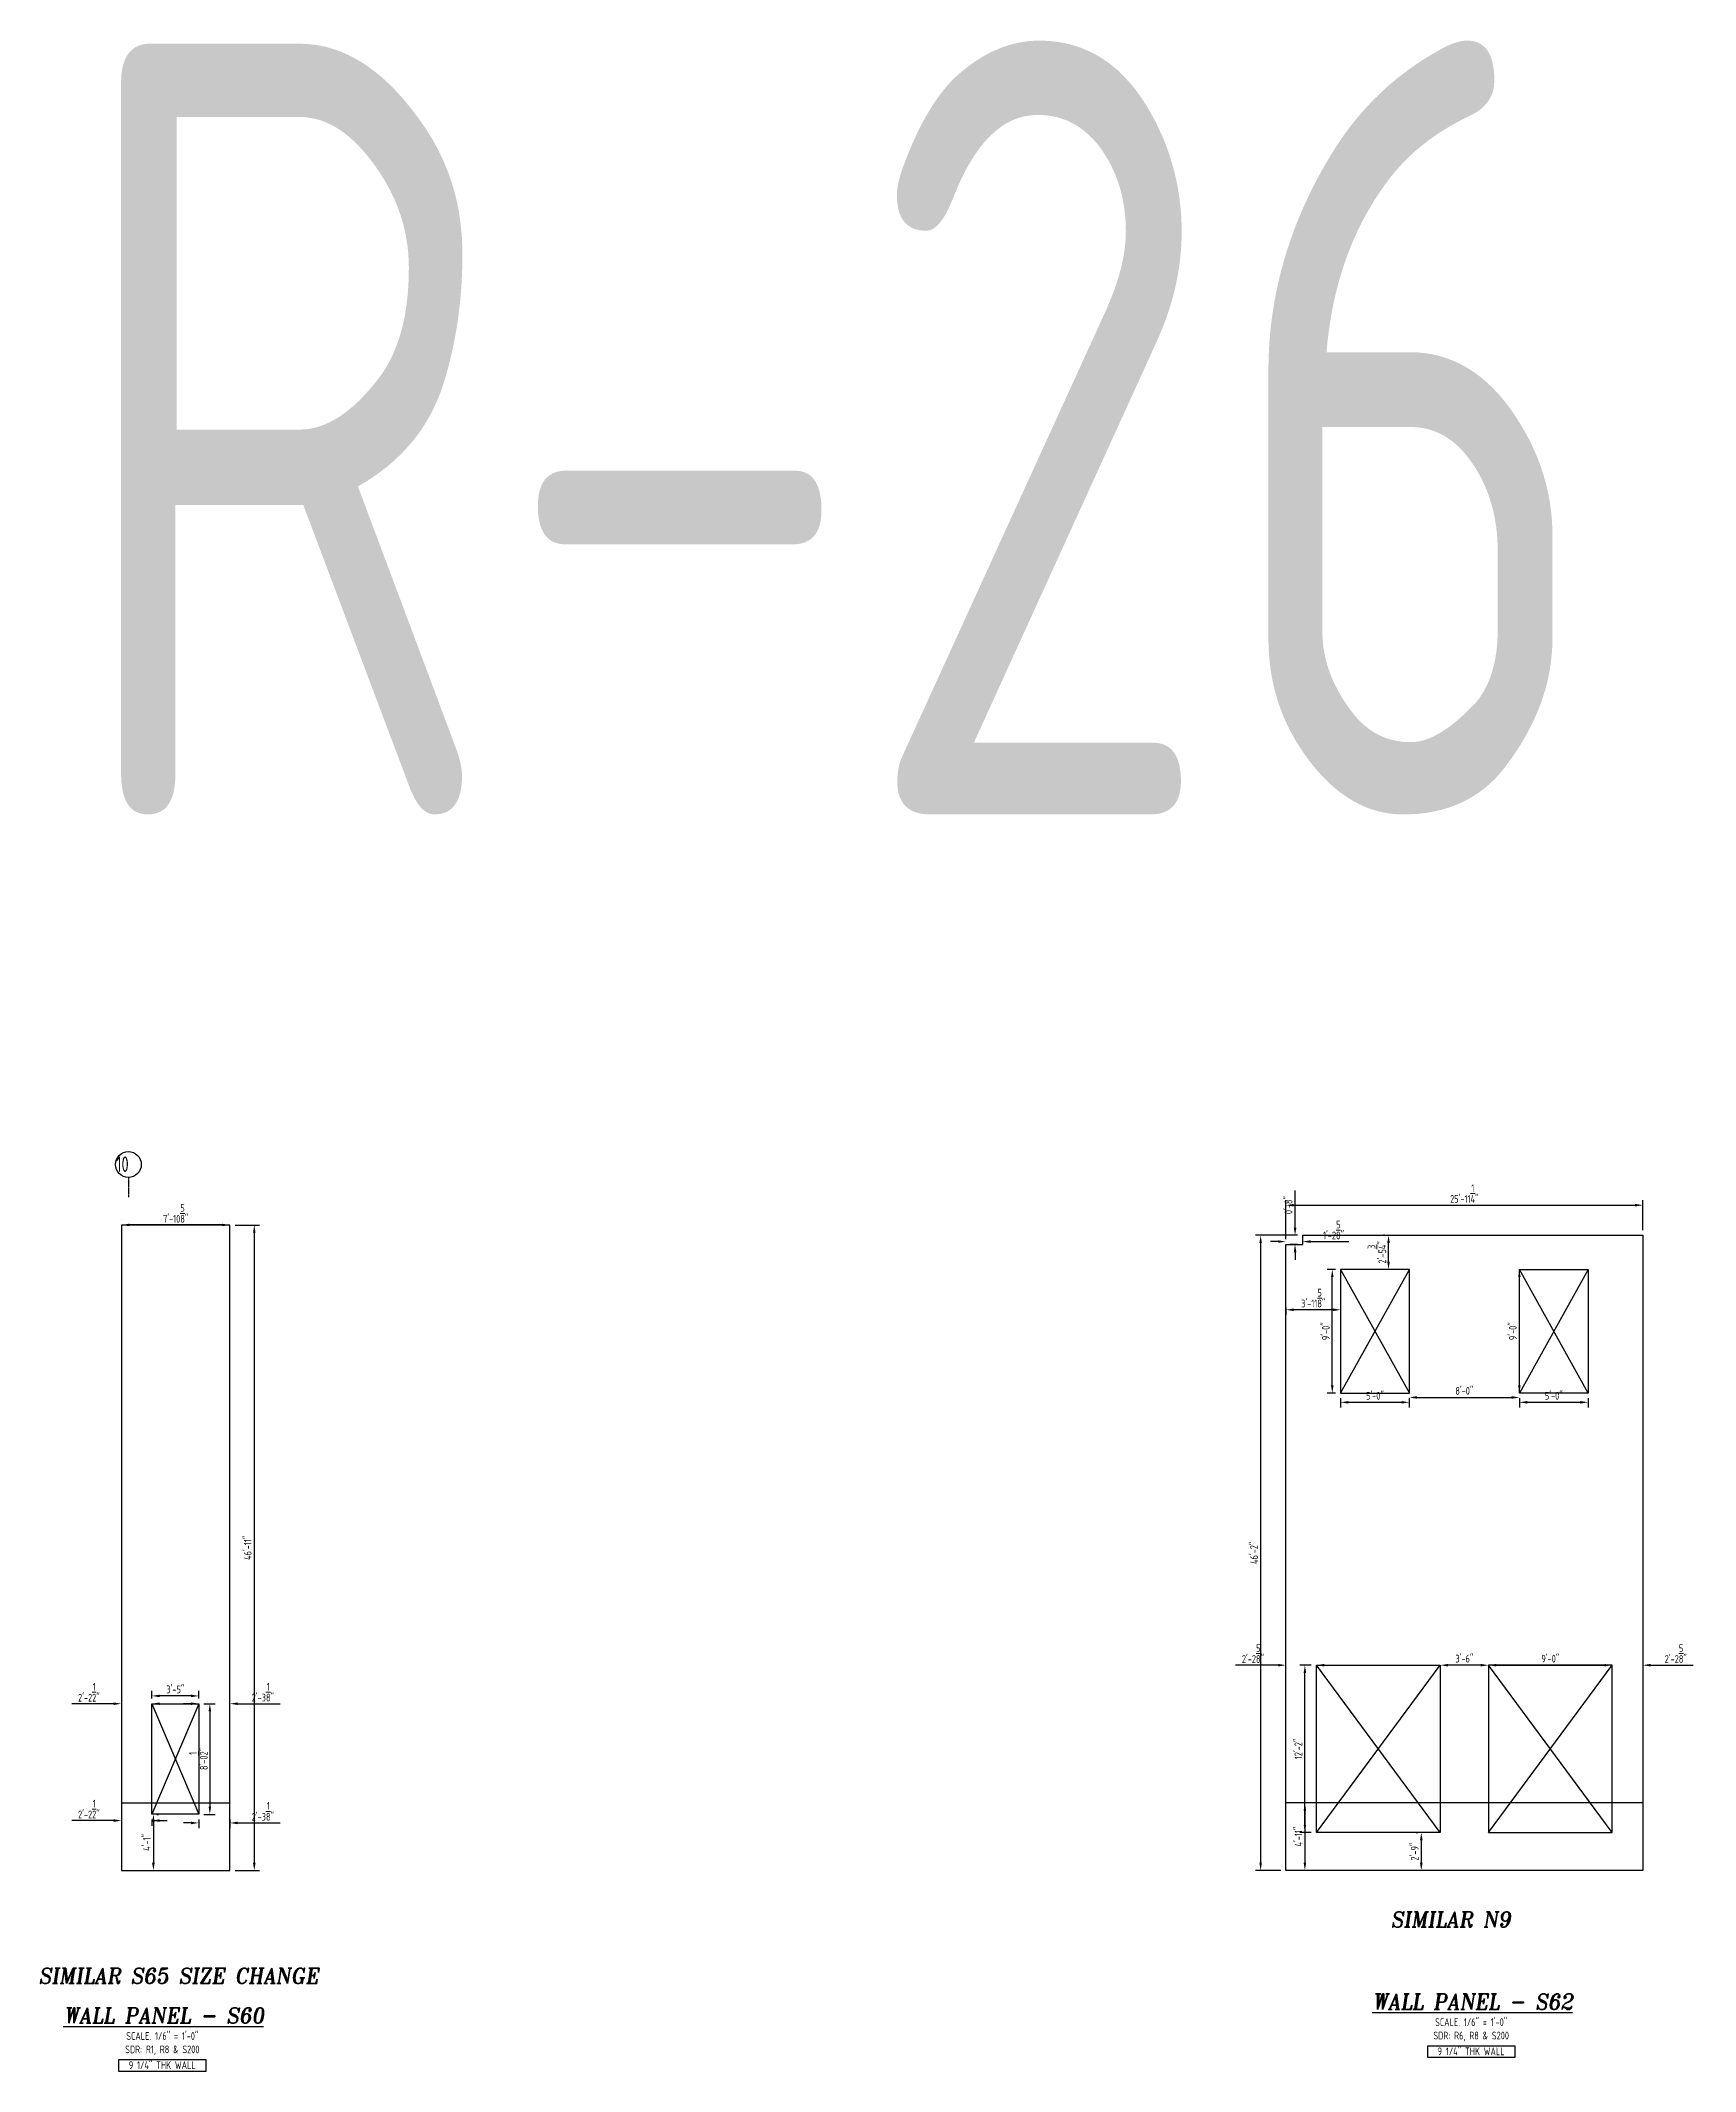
# Model space of a CAD drawing. Header units: inches. Extents: x -3675 to 38568, y -2433 to 4174.
# Drawn here: x 23370 to 24814, y 1144 to 2915 of the extents above; entities that cross this region are included whole.
import ezdxf
from ezdxf.enums import TextEntityAlignment as Align

# ---------------------------------------------------------------- set-up
doc = ezdxf.new("R2010")
doc.units = ezdxf.units.IN
doc.header["$MEASUREMENT"] = 0
doc.linetypes.add('PHANTOM', pattern=[2.5, 1.25, -0.25, 0.25, -0.25, 0.25, -0.25])
doc.layers.get('0').update_dxf_attribs({"linetype": 'CONTINUOUS'})
doc.layers.get('Defpoints').update_dxf_attribs({"linetype": 'CONTINUOUS'})
for name, color, linetype in [('0-25', 7, 'CONTINUOUS'), ('0-35', 3, 'CONTINUOUS'), ('0-35TEXT', 3, 'CONTINUOUS'), ('0-50', 10, 'CONTINUOUS'), ('GRID', 8, 'PHANTOM'), ('Hatch', 253, 'CONTINUOUS')]:
    doc.layers.add(name, color=color, linetype=linetype)
doc.layers.add('COVER', color=6, linetype='CONTINUOUS', lineweight=0, plot=False)
doc.styles.add('AR', font='ARCHQUIK.shx', dxfattribs={"width": 0.8})
doc.styles.add('ROMANT', font='romant')
doc.dimstyles.new('CADS_DIM_48', dxfattribs={"dimscale": 48, "dimtxt": 0.09375, "dimasz": 0.09375, "dimexe": 0.0625, "dimexo": 0.0625, "dimgap": 0.09375, "dimtad": 0, "dimtih": 1, "dimtoh": 1, "dimzin": 1, "dimdsep": 46, "dimlunit": 4, "dimtxsty": 'AR', "dimblk": 'CLOSED', "dimcen": 0.1875, "dimadec": 0, "dimazin": 0, "dimtfac": 1, "dimtofl": 0, "dimtmove": 0, "dimatfit": 1, "dimldrblk": 'DOTBLANK', "dimfxl": 1, "dimtzin": 0, "dimarcsym": 0})

msp = doc.modelspace()

# ---------------------------------------------------------------- texts
at = {"color": 7, "linetype": 'Continuous', "style": 'ROMANT', "oblique": 9, "width": 0.95}
for s, p in [('%%UWALL PANEL - S62', (24619.62572, 1197.59405)), ('%%UWALL PANEL - S60', (23477.93396, 1185.52117))]:
    msp.add_text(s, height=13.5, dxfattribs=at).set_placement(p, align=Align.CENTER)
at = {"layer": '0-35TEXT', "style": 'AR', "width": 0.8}
msp.add_text('R-26', height=674.983125, dxfattribs=at).set_placement((23391.22571, 2239.9764))
for s, p in [('SCALE. 1/6" = 1\'-0"', (24618.25384, 1183.14716)), ('SCALE. 1/6" = 1\'-0"', (23476.56208, 1171.07427)), ('SDR: R6, R8 & S200', (24618.25384, 1171.47896)), ('SDR: R1, R8 & S200', (23476.56208, 1159.40608)), ('9 1/4" THK WALL', (23476.48516, 1145.61806)), ('9 1/4" THK WALL', (24618.17692, 1157.69094))]:
    msp.add_text(s, height=6.7498312, dxfattribs=at).set_placement(p, align=Align.CENTER)
at = {"layer": '0-50', "style": 'AR', "width": 0.8}
msp.add_text('10', height=13.5, dxfattribs=at).set_placement((23436.31428, 1928.15692))
at = {"layer": 'COVER', "style": 'ROMANT', "oblique": 9, "width": 0.95}
for s, p in [('SIMILAR N9', (24600.347, 1269.38394)), ('SIMILAR S65 SIZE CHANGE', (23490.7563, 1220.19421))]:
    msp.add_text(s, height=13.5, dxfattribs=at).set_placement(p, align=Align.CENTER)

# ---------------------------------------------------------------- blocks, each defined once
blk = doc.blocks.new('*D156')
at = {"layer": 'COVER', "color": 0, "lineweight": -2, "transparency": 16777216}
for p, q in [((24450, 1867.4), (24443.2, 1867.4)), ((24456.7, 1869.4), (24456.7, 1871.9)), ((24471.3, 1869.4), (24471.3, 1871.9)), ((24478.1, 1867.4), (24511.5, 1867.4))]:
    blk.add_line(p, q, dxfattribs=at)
at = {"layer": 'COVER', "color": 0, "transparency": 16777216}
for points in [[(24450, 1868.5), (24450, 1866.3), (24456.7, 1867.4)], [(24478.1, 1868.5), (24478.1, 1866.3), (24471.3, 1867.4)]]:
    blk.add_solid(points, dxfattribs=at)
at = {"layer": 'Defpoints', "color": 0, "transparency": 16777216}
for p in [(24456.7, 1864.9), (24471.3, 1867.4), (24471.3, 1864.9)]:
    blk.add_point(p, dxfattribs=at)
at = {"layer": 'COVER', "color": 0, "transparency": 16777216, "insert": (24498.2, 1877.5), "char_height": 6.75, "attachment_point": 5, "style": 'AR'}
blk.add_mtext('1\'-2{\\H1.000000x;\\S5/8;}"', dxfattribs=at)
blk = doc.blocks.new('_DotBlank')
at = {"layer": '0-35', "color": 0, "lineweight": -2}
blk.add_line((-0.5, 0), (-1, 0), dxfattribs=at)
blk.add_circle((0, 0), 0.5, dxfattribs=at)
blk = doc.blocks.new('*D157')
at = {"layer": 'COVER', "color": 0, "lineweight": -2, "transparency": 16777216}
for p, q in [((24464.6, 1879.6), (24464.6, 1912.1)), ((24466.8, 1872.9), (24460.1, 1872.9)), ((24466.8, 1864.9), (24460.1, 1864.9)), ((24464.6, 1858.1), (24464.6, 1851.4))]:
    blk.add_line(p, q, dxfattribs=at)
at = {"layer": 'COVER', "color": 0, "transparency": 16777216}
for points in [[(24463.5, 1879.6), (24465.8, 1879.6), (24464.6, 1872.9)], [(24463.5, 1858.1), (24465.8, 1858.1), (24464.6, 1864.9)]]:
    blk.add_solid(points, dxfattribs=at)
at = {"layer": 'Defpoints', "color": 0, "transparency": 16777216}
for p in [(24464.6, 1872.9), (24471.3, 1872.9), (24471.3, 1864.9)]:
    blk.add_point(p, dxfattribs=at)
at = {"layer": 'COVER', "color": 0, "transparency": 16777216, "insert": (24458.9, 1899.2), "char_height": 6.75, "attachment_point": 5, "rotation": 90, "style": 'AR'}
blk.add_mtext('0\'-8"', dxfattribs=at)
blk = doc.blocks.new('*D158')
at = {"layer": 'COVER', "color": 0, "lineweight": -2, "transparency": 16777216}
for p, q in [((24456.7, 1869.4), (24456.7, 1903.6)), ((24463.5, 1899.1), (24761.2, 1899.1)), ((24768, 1877.4), (24768, 1903.6))]:
    blk.add_line(p, q, dxfattribs=at)
at = {"layer": 'COVER', "color": 0, "transparency": 16777216}
for points in [[(24463.5, 1900.3), (24463.5, 1898), (24456.7, 1899.1)], [(24761.2, 1900.3), (24761.2, 1898), (24768, 1899.1)]]:
    blk.add_solid(points, dxfattribs=at)
at = {"layer": 'Defpoints', "color": 0, "transparency": 16777216}
for p in [(24768, 1899.1), (24456.7, 1864.9), (24768, 1872.9)]:
    blk.add_point(p, dxfattribs=at)
at = {"layer": 'COVER', "color": 0, "transparency": 16777216, "insert": (24612.3, 1909.3), "char_height": 6.75, "attachment_point": 5, "style": 'AR'}
blk.add_mtext('25\'-11{\\H1.000000x;\\S1/4;}"', dxfattribs=at)
blk = doc.blocks.new('*D159')
at = {"layer": 'COVER', "color": 0, "lineweight": -2, "transparency": 16777216}
for p, q in [((24466.8, 1872.9), (24430.1, 1872.9)), ((24434.6, 1866.1), (24434.6, 1325.6)), ((24452.2, 1318.9), (24430.1, 1318.9))]:
    blk.add_line(p, q, dxfattribs=at)
at = {"layer": 'COVER', "color": 0, "transparency": 16777216}
for points in [[(24433.5, 1866.1), (24435.7, 1866.1), (24434.6, 1872.9)], [(24433.5, 1325.6), (24435.7, 1325.6), (24434.6, 1318.9)]]:
    blk.add_solid(points, dxfattribs=at)
at = {"layer": 'Defpoints', "color": 0, "transparency": 16777216}
for p in [(24471.3, 1872.9), (24434.6, 1318.9), (24456.7, 1318.9)]:
    blk.add_point(p, dxfattribs=at)
at = {"layer": 'COVER', "color": 0, "transparency": 16777216, "insert": (24428.9, 1595.9), "char_height": 6.75, "attachment_point": 5, "rotation": 90, "style": 'AR'}
blk.add_mtext('46\'-2"', dxfattribs=at)
blk = doc.blocks.new('*D160')
at = {"layer": 'COVER', "color": 0, "lineweight": -2, "transparency": 16777216}
for p, q in [((24456.7, 1809.6), (24456.7, 1803.4)), ((24497.6, 1807.9), (24463.5, 1807.9)), ((24504.3, 1809.6), (24504.3, 1803.4))]:
    blk.add_line(p, q, dxfattribs=at)
at = {"layer": 'COVER', "color": 0, "transparency": 16777216}
for points in [[(24463.5, 1809.1), (24463.5, 1806.8), (24456.7, 1807.9)], [(24497.6, 1809.1), (24497.6, 1806.8), (24504.3, 1807.9)]]:
    blk.add_solid(points, dxfattribs=at)
at = {"layer": 'Defpoints', "color": 0, "transparency": 16777216}
for p in [(24456.7, 1814.1), (24456.7, 1807.9), (24504.3, 1814.1)]:
    blk.add_point(p, dxfattribs=at)
at = {"layer": 'COVER', "color": 0, "transparency": 16777216, "insert": (24480.5, 1818.1), "char_height": 6.75, "attachment_point": 5, "style": 'AR'}
blk.add_mtext('3\'-11{\\H1.000000x;\\S5/8;}"', dxfattribs=at)
blk = doc.blocks.new('*D161')
at = {"layer": 'COVER', "color": 0, "lineweight": -2, "transparency": 16777216}
blk.add_line((24626.6, 1497.9), (24598.1, 1497.9), dxfattribs=at)
at = {"layer": 'COVER', "color": 0, "transparency": 16777216}
for points in [[(24598.1, 1499), (24598.1, 1496.8), (24591.3, 1497.9)], [(24626.6, 1499), (24626.6, 1496.8), (24633.3, 1497.9)]]:
    blk.add_solid(points, dxfattribs=at)
at = {"layer": 'Defpoints', "color": 0, "transparency": 16777216}
for p in [(24591.3, 1497.9), (24591.3, 1497.9), (24633.3, 1497.9)]:
    blk.add_point(p, dxfattribs=at)
at = {"layer": 'COVER', "color": 0, "transparency": 16777216, "insert": (24612.3, 1503.6), "char_height": 6.75, "attachment_point": 5, "style": 'AR'}
blk.add_mtext('3\'-6"', dxfattribs=at)
blk = doc.blocks.new('*D162')
at = {"layer": 'COVER', "color": 0, "lineweight": -2, "transparency": 16777216}
blk.add_line((24640.1, 1497.9), (24734.6, 1497.9), dxfattribs=at)
at = {"layer": 'COVER', "color": 0, "transparency": 16777216}
for points in [[(24640.1, 1499), (24640.1, 1496.8), (24633.3, 1497.9)], [(24734.6, 1499), (24734.6, 1496.8), (24741.3, 1497.9)]]:
    blk.add_solid(points, dxfattribs=at)
at = {"layer": 'Defpoints', "color": 0, "transparency": 16777216}
for p in [(24633.3, 1497.9), (24741.3, 1497.9), (24741.3, 1497.9)]:
    blk.add_point(p, dxfattribs=at)
at = {"layer": 'COVER', "color": 0, "transparency": 16777216, "insert": (24687.3, 1503.6), "char_height": 6.75, "attachment_point": 5, "style": 'AR'}
blk.add_mtext('9\'-0"', dxfattribs=at)
blk = doc.blocks.new('*D163')
at = {"layer": 'COVER', "color": 0, "lineweight": -2, "transparency": 16777216}
for p, q in [((24734.6, 1497.9), (24727.8, 1497.9)), ((24774.7, 1497.9), (24812, 1497.9))]:
    blk.add_line(p, q, dxfattribs=at)
at = {"layer": 'COVER', "color": 0, "transparency": 16777216}
for points in [[(24734.6, 1499), (24734.6, 1496.8), (24741.3, 1497.9)], [(24774.7, 1499), (24774.7, 1496.8), (24768, 1497.9)]]:
    blk.add_solid(points, dxfattribs=at)
at = {"layer": 'Defpoints', "color": 0, "transparency": 16777216}
for p in [(24741.3, 1497.9), (24768, 1497.9), (24768, 1497.9)]:
    blk.add_point(p, dxfattribs=at)
at = {"layer": 'COVER', "color": 0, "transparency": 16777216, "insert": (24796.7, 1508), "char_height": 6.75, "attachment_point": 5, "style": 'AR'}
blk.add_mtext('2\'-2{\\H1.000000x;\\S5/8;}"', dxfattribs=at)
blk = doc.blocks.new('*D164')
at = {"layer": 'COVER', "color": 0, "lineweight": -2, "transparency": 16777216}
for p, q in [((24450, 1497.9), (24412.6, 1497.9)), ((24490.1, 1497.9), (24496.8, 1497.9))]:
    blk.add_line(p, q, dxfattribs=at)
at = {"layer": 'COVER', "color": 0, "transparency": 16777216}
for points in [[(24450, 1499), (24450, 1496.8), (24456.7, 1497.9)], [(24490.1, 1499), (24490.1, 1496.8), (24483.3, 1497.9)]]:
    blk.add_solid(points, dxfattribs=at)
at = {"layer": 'Defpoints', "color": 0, "transparency": 16777216}
for p in [(24456.7, 1497.9), (24456.7, 1497.9), (24483.3, 1497.9)]:
    blk.add_point(p, dxfattribs=at)
at = {"layer": 'COVER', "color": 0, "transparency": 16777216, "insert": (24427.9, 1508), "char_height": 6.75, "attachment_point": 5, "style": 'AR'}
blk.add_mtext('2\'-2{\\H1.000000x;\\S5/8;}"', dxfattribs=at)
blk = doc.blocks.new('*D165')
at = {"layer": 'COVER', "color": 0, "lineweight": -2, "transparency": 16777216}
for p, q in [((24478.8, 1497.9), (24468.7, 1497.9)), ((24473.2, 1358.6), (24473.2, 1491.1)), ((24478.8, 1351.9), (24468.7, 1351.9))]:
    blk.add_line(p, q, dxfattribs=at)
at = {"layer": 'COVER', "color": 0, "transparency": 16777216}
for points in [[(24472.1, 1491.1), (24474.3, 1491.1), (24473.2, 1497.9)], [(24472.1, 1358.6), (24474.3, 1358.6), (24473.2, 1351.9)]]:
    blk.add_solid(points, dxfattribs=at)
at = {"layer": 'Defpoints', "color": 0, "transparency": 16777216}
for p in [(24473.2, 1497.9), (24483.3, 1497.9), (24483.3, 1351.9)]:
    blk.add_point(p, dxfattribs=at)
at = {"layer": 'COVER', "color": 0, "transparency": 16777216, "insert": (24467.5, 1424.9), "char_height": 6.75, "attachment_point": 5, "rotation": 90, "style": 'AR'}
blk.add_mtext('12\'-2"', dxfattribs=at)
blk = doc.blocks.new('*D166')
at = {"layer": 'COVER', "color": 0, "lineweight": -2, "transparency": 16777216}
for p, q in [((24469.3, 1377.9), (24468.7, 1377.9)), ((24473.2, 1371.1), (24473.2, 1325.6)), ((24469.3, 1318.9), (24468.7, 1318.9))]:
    blk.add_line(p, q, dxfattribs=at)
at = {"layer": 'COVER', "color": 0, "transparency": 16777216}
for points in [[(24472.1, 1371.1), (24474.3, 1371.1), (24473.2, 1377.9)], [(24472.1, 1325.6), (24474.3, 1325.6), (24473.2, 1318.9)]]:
    blk.add_solid(points, dxfattribs=at)
at = {"layer": 'Defpoints', "color": 0, "transparency": 16777216}
for p in [(24473.8, 1377.9), (24473.2, 1318.9), (24473.8, 1318.9)]:
    blk.add_point(p, dxfattribs=at)
at = {"layer": 'COVER', "color": 0, "transparency": 16777216, "insert": (24467.5, 1348.4), "char_height": 6.75, "attachment_point": 5, "rotation": 90, "style": 'AR'}
blk.add_mtext('4\'-11"', dxfattribs=at)
blk = doc.blocks.new('*D167')
at = {"layer": 'COVER', "color": 0, "lineweight": -2, "transparency": 16777216}
for p, q in [((24499.8, 1843.1), (24492.6, 1843.1)), ((24497.1, 1741.9), (24497.1, 1836.4)), ((24499.8, 1735.2), (24492.6, 1735.2))]:
    blk.add_line(p, q, dxfattribs=at)
at = {"layer": 'COVER', "color": 0, "transparency": 16777216}
for points in [[(24496, 1836.4), (24498.2, 1836.4), (24497.1, 1843.1)], [(24496, 1741.9), (24498.2, 1741.9), (24497.1, 1735.2)]]:
    blk.add_solid(points, dxfattribs=at)
at = {"layer": 'Defpoints', "color": 0, "transparency": 16777216}
for p in [(24497.1, 1843.1), (24504.3, 1843.1), (24504.3, 1735.2)]:
    blk.add_point(p, dxfattribs=at)
at = {"layer": 'COVER', "color": 0, "transparency": 16777216, "insert": (24491.4, 1789.2), "char_height": 6.75, "attachment_point": 5, "rotation": 90, "style": 'AR'}
blk.add_mtext('9\'-0"', dxfattribs=at)
blk = doc.blocks.new('*D168')
at = {"layer": 'COVER', "color": 0, "lineweight": -2, "transparency": 16777216}
for p, q in [((24504.3, 1730.7), (24504.3, 1722.7)), ((24511.1, 1727.2), (24557.6, 1727.2)), ((24564.3, 1730.7), (24564.3, 1722.7))]:
    blk.add_line(p, q, dxfattribs=at)
at = {"layer": 'COVER', "color": 0, "transparency": 16777216}
for points in [[(24511.1, 1728.3), (24511.1, 1726.1), (24504.3, 1727.2)], [(24557.6, 1728.3), (24557.6, 1726.1), (24564.3, 1727.2)]]:
    blk.add_solid(points, dxfattribs=at)
at = {"layer": 'Defpoints', "color": 0, "transparency": 16777216}
for p in [(24504.3, 1735.2), (24564.3, 1735.2), (24564.3, 1727.2)]:
    blk.add_point(p, dxfattribs=at)
at = {"layer": 'COVER', "color": 0, "transparency": 16777216, "insert": (24534.3, 1732.9), "char_height": 6.75, "attachment_point": 5, "style": 'AR'}
blk.add_mtext('5\'-0"', dxfattribs=at)
blk = doc.blocks.new('*D169')
at = {"layer": 'COVER', "color": 0, "lineweight": -2, "transparency": 16777216}
for p, q in [((24564.3, 1730.7), (24564.3, 1726.9)), ((24571.1, 1731.4), (24653.6, 1731.4)), ((24660.3, 1730.7), (24660.3, 1726.9))]:
    blk.add_line(p, q, dxfattribs=at)
at = {"layer": 'COVER', "color": 0, "transparency": 16777216}
for points in [[(24571.1, 1732.6), (24571.1, 1730.3), (24564.3, 1731.4)], [(24653.6, 1732.6), (24653.6, 1730.3), (24660.3, 1731.4)]]:
    blk.add_solid(points, dxfattribs=at)
at = {"layer": 'Defpoints', "color": 0, "transparency": 16777216}
for p in [(24564.3, 1735.2), (24660.3, 1735.2), (24660.3, 1731.4)]:
    blk.add_point(p, dxfattribs=at)
at = {"layer": 'COVER', "color": 0, "transparency": 16777216, "insert": (24612.3, 1737.2), "char_height": 6.75, "attachment_point": 5, "style": 'AR'}
blk.add_mtext('8\'-0"', dxfattribs=at)
blk = doc.blocks.new('*D170')
at = {"layer": 'COVER', "color": 0, "lineweight": -2, "transparency": 16777216}
blk.add_line((24660.3, 1741.9), (24660.3, 1836.4), dxfattribs=at)
at = {"layer": 'COVER', "color": 0, "transparency": 16777216}
for points in [[(24659.2, 1836.4), (24661.4, 1836.4), (24660.3, 1843.1)], [(24659.2, 1741.9), (24661.4, 1741.9), (24660.3, 1735.2)]]:
    blk.add_solid(points, dxfattribs=at)
at = {"layer": 'Defpoints', "color": 0, "transparency": 16777216}
for p in [(24660.3, 1843.1), (24660.3, 1843.1), (24660.3, 1735.2)]:
    blk.add_point(p, dxfattribs=at)
at = {"layer": 'COVER', "color": 0, "transparency": 16777216, "insert": (24654.6, 1789.2), "char_height": 6.75, "attachment_point": 5, "rotation": 90, "style": 'AR'}
blk.add_mtext('9\'-0"', dxfattribs=at)
blk = doc.blocks.new('*D171')
at = {"layer": 'COVER', "color": 0, "lineweight": -2, "transparency": 16777216}
for p, q in [((24660.3, 1730.7), (24660.3, 1722.7)), ((24667.1, 1727.2), (24713.6, 1727.2)), ((24720.3, 1730.7), (24720.3, 1722.7))]:
    blk.add_line(p, q, dxfattribs=at)
at = {"layer": 'COVER', "color": 0, "transparency": 16777216}
for points in [[(24667.1, 1728.3), (24667.1, 1726.1), (24660.3, 1727.2)], [(24713.6, 1728.3), (24713.6, 1726.1), (24720.3, 1727.2)]]:
    blk.add_solid(points, dxfattribs=at)
at = {"layer": 'Defpoints', "color": 0, "transparency": 16777216}
for p in [(24660.3, 1735.2), (24720.3, 1735.2), (24720.3, 1727.2)]:
    blk.add_point(p, dxfattribs=at)
at = {"layer": 'COVER', "color": 0, "transparency": 16777216, "insert": (24690.3, 1732.9), "char_height": 6.75, "attachment_point": 5, "style": 'AR'}
blk.add_mtext('5\'-0"', dxfattribs=at)
blk = doc.blocks.new('*D172')
at = {"layer": 'COVER', "color": 0, "lineweight": -2, "transparency": 16777216}
for p, q in [((24571.7, 1351.8), (24570.2, 1351.8)), ((24574.7, 1345.1), (24574.7, 1325.6)), ((24571.7, 1318.8), (24570.2, 1318.8))]:
    blk.add_line(p, q, dxfattribs=at)
at = {"layer": 'COVER', "color": 0, "transparency": 16777216}
for points in [[(24573.6, 1345.1), (24575.9, 1345.1), (24574.7, 1351.8)], [(24573.6, 1325.6), (24575.9, 1325.6), (24574.7, 1318.8)]]:
    blk.add_solid(points, dxfattribs=at)
at = {"layer": 'Defpoints', "color": 0, "transparency": 16777216}
for p in [(24576.2, 1351.8), (24574.7, 1318.8), (24576.2, 1318.8)]:
    blk.add_point(p, dxfattribs=at)
at = {"layer": 'COVER', "color": 0, "transparency": 16777216, "insert": (24569, 1335.3), "char_height": 6.75, "attachment_point": 5, "rotation": 90, "style": 'AR'}
blk.add_mtext('2\'-9"', dxfattribs=at)
blk = doc.blocks.new('*D173')
at = {"layer": 'COVER', "color": 0, "lineweight": -2, "transparency": 16777216}
for p, q in [((24542.5, 1872.9), (24541.7, 1872.9)), ((24546.2, 1849.9), (24546.2, 1866.1)), ((24542.5, 1843.1), (24541.7, 1843.1))]:
    blk.add_line(p, q, dxfattribs=at)
at = {"layer": 'COVER', "color": 0, "transparency": 16777216}
for points in [[(24545, 1866.1), (24547.3, 1866.1), (24546.2, 1872.9)], [(24545, 1849.9), (24547.3, 1849.9), (24546.2, 1843.1)]]:
    blk.add_solid(points, dxfattribs=at)
at = {"layer": 'Defpoints', "color": 0, "transparency": 16777216}
for p in [(24546.2, 1872.9), (24547, 1872.9), (24547, 1843.1)]:
    blk.add_point(p, dxfattribs=at)
at = {"layer": 'COVER', "color": 0, "transparency": 16777216, "insert": (24536, 1858), "char_height": 6.75, "attachment_point": 5, "rotation": 90, "style": 'AR'}
blk.add_mtext('2\'-5{\\H1.000000x;\\S3/4;}"', dxfattribs=at)
blk = doc.blocks.new('*D316')
at = {"layer": 'COVER', "color": 0, "lineweight": -2, "transparency": 16777216}
for p, q in [((23440.9, 1886.3), (23440.9, 1886.4)), ((23528.8, 1881.9), (23447.7, 1881.9)), ((23535.5, 1886.3), (23535.5, 1886.4))]:
    blk.add_line(p, q, dxfattribs=at)
at = {"layer": 'COVER', "color": 0, "transparency": 16777216}
for points in [[(23447.7, 1883), (23447.7, 1880.8), (23440.9, 1881.9)], [(23528.8, 1883), (23528.8, 1880.8), (23535.5, 1881.9)]]:
    blk.add_solid(points, dxfattribs=at)
at = {"layer": 'Defpoints', "color": 0, "transparency": 16777216}
for p in [(23440.9, 1881.9), (23440.9, 1881.8), (23535.5, 1881.8)]:
    blk.add_point(p, dxfattribs=at)
at = {"layer": 'COVER', "color": 0, "transparency": 16777216, "insert": (23488.2, 1892), "char_height": 6.75, "attachment_point": 5, "style": 'AR'}
blk.add_mtext('7\'-10{\\H1.000000x;\\S5/8;}"', dxfattribs=at)
blk = doc.blocks.new('*D317')
at = {"layer": 'COVER', "color": 0, "lineweight": -2, "transparency": 16777216}
for p, q in [((23540, 1881.8), (23561.3, 1881.8)), ((23556.8, 1875.1), (23556.8, 1325.6)), ((23540, 1318.8), (23561.3, 1318.8))]:
    blk.add_line(p, q, dxfattribs=at)
at = {"layer": 'COVER', "color": 0, "transparency": 16777216}
for points in [[(23555.6, 1875.1), (23557.9, 1875.1), (23556.8, 1881.8)], [(23555.6, 1325.6), (23557.9, 1325.6), (23556.8, 1318.8)]]:
    blk.add_solid(points, dxfattribs=at)
at = {"layer": 'Defpoints', "color": 0, "transparency": 16777216}
for p in [(23535.5, 1881.8), (23535.5, 1318.8), (23556.8, 1318.8)]:
    blk.add_point(p, dxfattribs=at)
at = {"layer": 'COVER', "color": 0, "transparency": 16777216, "insert": (23551, 1600.3), "char_height": 6.75, "attachment_point": 5, "rotation": 90, "style": 'AR'}
blk.add_mtext('46\'-11"', dxfattribs=at)
blk = doc.blocks.new('*D318')
at = {"layer": 'COVER', "color": 0, "lineweight": -2, "transparency": 16777216}
for p, q in [((23512.9, 1464.3), (23522.5, 1464.3)), ((23518, 1457.6), (23518, 1374.6)), ((23512.9, 1367.8), (23522.5, 1367.8))]:
    blk.add_line(p, q, dxfattribs=at)
at = {"layer": 'COVER', "color": 0, "transparency": 16777216}
for points in [[(23516.9, 1457.6), (23519.1, 1457.6), (23518, 1464.3)], [(23516.9, 1374.6), (23519.1, 1374.6), (23518, 1367.8)]]:
    blk.add_solid(points, dxfattribs=at)
at = {"layer": 'Defpoints', "color": 0, "transparency": 16777216}
for p in [(23508.4, 1464.3), (23508.4, 1367.8), (23518, 1367.8)]:
    blk.add_point(p, dxfattribs=at)
at = {"layer": 'COVER', "color": 0, "transparency": 16777216, "insert": (23508, 1416.1), "char_height": 6.75, "attachment_point": 5, "rotation": 90, "style": 'AR'}
blk.add_mtext('8\'-0{\\H1.000000x;\\S1/2;}"', dxfattribs=at)
blk = doc.blocks.new('*D319')
at = {"layer": 'COVER', "color": 0, "lineweight": -2, "transparency": 16777216}
for p, q in [((23467.4, 1468.8), (23467.4, 1475.6)), ((23501.7, 1471.1), (23474.2, 1471.1)), ((23508.4, 1468.8), (23508.4, 1475.6))]:
    blk.add_line(p, q, dxfattribs=at)
at = {"layer": 'COVER', "color": 0, "transparency": 16777216}
for points in [[(23474.2, 1472.2), (23474.2, 1470), (23467.4, 1471.1)], [(23501.7, 1472.2), (23501.7, 1470), (23508.4, 1471.1)]]:
    blk.add_solid(points, dxfattribs=at)
at = {"layer": 'Defpoints', "color": 0, "transparency": 16777216}
for p in [(23467.4, 1471.1), (23467.4, 1464.3), (23508.4, 1464.3)]:
    blk.add_point(p, dxfattribs=at)
at = {"layer": 'COVER', "color": 0, "transparency": 16777216, "insert": (23487.9, 1476.8), "char_height": 6.75, "attachment_point": 5, "style": 'AR'}
blk.add_mtext('3\'-5"', dxfattribs=at)
blk = doc.blocks.new('*D320')
at = {"layer": 'COVER', "color": 0, "lineweight": -2, "transparency": 16777216}
for p, q in [((23501.7, 1360.3), (23494.9, 1360.3)), ((23508.4, 1363.3), (23508.4, 1355.8)), ((23535.5, 1363.3), (23535.5, 1355.8)), ((23542.3, 1360.3), (23579.4, 1360.3))]:
    blk.add_line(p, q, dxfattribs=at)
at = {"layer": 'COVER', "color": 0, "transparency": 16777216}
for points in [[(23501.7, 1361.4), (23501.7, 1359.2), (23508.4, 1360.3)], [(23542.3, 1361.4), (23542.3, 1359.2), (23535.5, 1360.3)]]:
    blk.add_solid(points, dxfattribs=at)
at = {"layer": 'Defpoints', "color": 0, "transparency": 16777216}
for p in [(23508.4, 1367.8), (23535.5, 1367.8), (23535.5, 1360.3)]:
    blk.add_point(p, dxfattribs=at)
at = {"layer": 'COVER', "color": 0, "transparency": 16777216, "insert": (23564.2, 1370.4), "char_height": 6.75, "attachment_point": 5, "style": 'AR'}
blk.add_mtext('2\'-3{\\H1.000000x;\\S1/8;}"', dxfattribs=at)
blk = doc.blocks.new('*D321')
at = {"layer": 'COVER', "color": 0, "lineweight": -2, "transparency": 16777216}
for p, q in [((23434.2, 1362.4), (23397.6, 1362.4)), ((23440.9, 1363.3), (23440.9, 1357.9)), ((23467.4, 1363.3), (23467.4, 1357.9)), ((23474.2, 1362.4), (23480.9, 1362.4))]:
    blk.add_line(p, q, dxfattribs=at)
at = {"layer": 'COVER', "color": 0, "transparency": 16777216}
for points in [[(23434.2, 1363.5), (23434.2, 1361.2), (23440.9, 1362.4)], [(23474.2, 1363.5), (23474.2, 1361.2), (23467.4, 1362.4)]]:
    blk.add_solid(points, dxfattribs=at)
at = {"layer": 'Defpoints', "color": 0, "transparency": 16777216}
for p in [(23440.9, 1367.8), (23467.4, 1367.8), (23440.9, 1362.4)]:
    blk.add_point(p, dxfattribs=at)
at = {"layer": 'COVER', "color": 0, "transparency": 16777216, "insert": (23412.5, 1372.4), "char_height": 6.75, "attachment_point": 5, "style": 'AR'}
blk.add_mtext('2\'-2{\\H1.000000x;\\S1/2;}"', dxfattribs=at)
blk = doc.blocks.new('*D322')
at = {"layer": 'COVER', "color": 0, "lineweight": -2, "transparency": 16777216}
for p, q in [((23471.9, 1367.8), (23473.3, 1367.8)), ((23468.8, 1361.1), (23468.8, 1325.6)), ((23471.9, 1318.8), (23473.3, 1318.8))]:
    blk.add_line(p, q, dxfattribs=at)
at = {"layer": 'COVER', "color": 0, "transparency": 16777216}
for points in [[(23467.6, 1361.1), (23469.9, 1361.1), (23468.8, 1367.8)], [(23467.6, 1325.6), (23469.9, 1325.6), (23468.8, 1318.8)]]:
    blk.add_solid(points, dxfattribs=at)
at = {"layer": 'Defpoints', "color": 0, "transparency": 16777216}
for p in [(23467.4, 1367.8), (23467.4, 1318.8), (23468.8, 1318.8)]:
    blk.add_point(p, dxfattribs=at)
at = {"layer": 'COVER', "color": 0, "transparency": 16777216, "insert": (23463, 1343.3), "char_height": 6.75, "attachment_point": 5, "rotation": 90, "style": 'AR'}
blk.add_mtext('4\'-1"', dxfattribs=at)
blk = doc.blocks.new('*D323')
at = {"layer": 'COVER', "color": 0, "lineweight": -2, "transparency": 16777216}
for p, q in [((23434.2, 1464.3), (23397.6, 1464.3)), ((23474.2, 1464.3), (23480.9, 1464.3))]:
    blk.add_line(p, q, dxfattribs=at)
at = {"layer": 'COVER', "color": 0, "transparency": 16777216}
for points in [[(23434.2, 1465.4), (23434.2, 1463.2), (23440.9, 1464.3)], [(23474.2, 1465.4), (23474.2, 1463.2), (23467.4, 1464.3)]]:
    blk.add_solid(points, dxfattribs=at)
at = {"layer": 'Defpoints', "color": 0, "transparency": 16777216}
for p in [(23440.9, 1464.3), (23440.9, 1464.3), (23467.4, 1464.3)]:
    blk.add_point(p, dxfattribs=at)
at = {"layer": 'COVER', "color": 0, "transparency": 16777216, "insert": (23412.5, 1474.3), "char_height": 6.75, "attachment_point": 5, "style": 'AR'}
blk.add_mtext('2\'-2{\\H1.000000x;\\S1/2;}"', dxfattribs=at)
blk = doc.blocks.new('*D324')
at = {"layer": 'COVER', "color": 0, "lineweight": -2, "transparency": 16777216}
for p, q in [((23501.7, 1464.3), (23494.9, 1464.3)), ((23542.3, 1464.3), (23579.4, 1464.3))]:
    blk.add_line(p, q, dxfattribs=at)
at = {"layer": 'COVER', "color": 0, "transparency": 16777216}
for points in [[(23501.7, 1465.4), (23501.7, 1463.2), (23508.4, 1464.3)], [(23542.3, 1465.4), (23542.3, 1463.2), (23535.5, 1464.3)]]:
    blk.add_solid(points, dxfattribs=at)
at = {"layer": 'Defpoints', "color": 0, "transparency": 16777216}
for p in [(23508.4, 1464.3), (23535.5, 1464.3), (23535.5, 1464.3)]:
    blk.add_point(p, dxfattribs=at)
at = {"layer": 'COVER', "color": 0, "transparency": 16777216, "insert": (23564.2, 1474.4), "char_height": 6.75, "attachment_point": 5, "style": 'AR'}
blk.add_mtext('2\'-3{\\H1.000000x;\\S1/8;}"', dxfattribs=at)

# ---------------------------------------------------------------- dimensions: what is measured, and where the dimension line sits
at = {"layer": 'COVER'}
for base, p1, p2, picture, middle in [((24767.95602, 1899.12577), (24456.70602, 1864.88096), (24767.95602, 1872.88096), '*D158', (24612.33102, 1909.25077)), ((24471.33102, 1867.40344), (24456.70602, 1864.88096), (24471.33102, 1864.88096), '*D156', (24498.16033, 1877.52844)), ((24456.70602, 1807.93346), (24504.33102, 1814.09132), (24456.70602, 1814.09132), '*D160', (24480.51852, 1818.05846)), ((24564.33798, 1727.20406), (24504.33102, 1735.17113), (24564.33798, 1735.17113), '*D168', (24534.3345, 1732.94544)), ((24660.32405, 1731.4372), (24564.33798, 1735.17113), (24660.32405, 1735.17113), '*D169', (24612.33102, 1737.17858)), ((24720.33102, 1727.20406), (24660.32405, 1735.17113), (24720.33102, 1735.17113), '*D171', (24690.32753, 1732.94544)), ((24456.70602, 1497.88142), (24483.33102, 1497.88142), (24456.70602, 1497.88142), '*D164', (24427.92153, 1508.00642)), ((24591.33102, 1497.88142), (24633.33102, 1497.88142), (24591.33102, 1497.88142), '*D161', (24612.33102, 1503.62279)), ((24741.33102, 1497.88142), (24633.33102, 1497.88142), (24741.33102, 1497.88142), '*D162', (24687.33102, 1503.62279)), ((24767.95602, 1497.88142), (24741.33102, 1497.88142), (24767.95602, 1497.88142), '*D163', (24796.7405, 1508.00642))]:
    dim = msp.add_linear_dim(base=base, p1=p1, p2=p2, dimstyle='CADS_DIM_48', override={"dimscale": 72, "dimgap": 0.03125, "dimtad": 1, "dimtih": 0, "dimtoh": 0, "dimdec": 3, "dimtdec": 3}, dxfattribs=at)
    dim.commit()
    dim.dimension.update_dxf_attribs({"geometry": picture, "text_midpoint": middle})
for base, p1, p2, angle, picture, middle in [((23440.91016, 1881.88956), (23535.53516, 1881.81956), (23440.91016, 1881.81956), 180, '*D316', (23488.22266, 1892.01456)), ((24464.62559, 1872.88096), (24471.33102, 1864.88096), (24471.33102, 1872.88096), 90, '*D157', (24458.88422, 1899.24475)), ((23556.75495, 1318.81956), (23535.53516, 1881.81956), (23535.53516, 1318.81956), 90, '*D317', (23551.01357, 1600.31956)), ((24434.59684, 1318.88096), (24471.33102, 1872.88096), (24456.70602, 1318.88096), 90, '*D159', (24428.85546, 1595.88096)), ((24546.16975, 1872.88096), (24547.03187, 1843.13096), (24547.03187, 1872.88096), 90, '*D173', (24536.04475, 1858.00596)), ((24497.11747, 1843.13096), (24504.33102, 1735.17113), (24504.33102, 1843.13096), 90, '*D167', (24491.37609, 1789.15105)), ((24660.32405, 1843.13096), (24660.32405, 1735.17113), (24660.32405, 1843.13096), 90, '*D170', (24654.58267, 1789.15105)), ((24473.21297, 1497.88142), (24483.33102, 1351.88096), (24483.33102, 1497.88142), 90, '*D165', (24467.4716, 1424.88119)), ((23440.91016, 1464.31956), (23467.41016, 1464.31956), (23440.91016, 1464.31956), 180, '*D323', (23412.4981, 1474.32818)), ((23467.41016, 1471.07705), (23508.41016, 1464.31956), (23467.41016, 1464.31956), 180, '*D319', (23487.91016, 1476.81843)), ((23535.53516, 1464.31956), (23508.41016, 1464.31956), (23535.53516, 1464.31956), 180, '*D324', (23564.22654, 1474.44456)), ((23518.01297, 1367.81956), (23508.41016, 1464.31956), (23508.41016, 1367.81956), 90, '*D318', (23508.00435, 1416.06956)), ((23440.91016, 1362.35099), (23467.41016, 1367.81956), (23440.91016, 1367.81956), 180, '*D321', (23412.4981, 1372.35961)), ((23468.75297, 1318.81956), (23467.41016, 1367.81956), (23467.41016, 1318.81956), 90, '*D322', (23463.01159, 1343.31956)), ((23535.53516, 1360.29271), (23508.41016, 1367.81956), (23535.53516, 1367.81956), 180, '*D320', (23564.22654, 1370.41771)), ((24473.21297, 1318.88096), (24473.772, 1377.88096), (24473.772, 1318.88096), 90, '*D166', (24467.4716, 1348.38096)), ((24574.73497, 1318.8466), (24576.19642, 1351.8466), (24576.19642, 1318.8466), 90, '*D172', (24568.99359, 1335.3466))]:
    dim = msp.add_linear_dim(base=base, p1=p1, p2=p2, angle=angle, dimstyle='CADS_DIM_48', override={"dimscale": 72, "dimgap": 0.03125, "dimtad": 1, "dimtih": 0, "dimtoh": 0, "dimdec": 3, "dimtdec": 3}, dxfattribs=at)
    dim.commit()
    dim.dimension.update_dxf_attribs({"geometry": picture, "text_midpoint": middle})

# ---------------------------------------------------------------- linework, layer by layer
at = {"layer": '0-25'}
for p, q in [((24504.33102, 1843.13096), (24564.33798, 1735.17113)), ((24504.33102, 1735.17113), (24564.33798, 1843.13096)), ((24720.33102, 1843.13096), (24660.32405, 1735.17113)), ((24720.33102, 1735.17113), (24660.32405, 1843.13096)), ((24483.33102, 1351.88096), (24591.33102, 1497.88142)), ((24591.33102, 1351.88096), (24483.33102, 1497.88142)), ((24741.33102, 1351.88096), (24633.33102, 1497.88142)), ((24633.33102, 1351.88096), (24741.33102, 1497.88142))]:
    msp.add_line(p, q, dxfattribs=at)
for points in [[(23467.41016, 1464.31956), (23508.41016, 1367.81956)], [(23508.41016, 1464.31956), (23467.41016, 1367.81956)]]:
    msp.add_lwpolyline(points, dxfattribs=at)
at = {"layer": '0-35'}
for points in [[(23535.53516, 1881.81956), (23440.91016, 1881.81956), (23440.91016, 1318.81956), (23535.53516, 1318.81956)], [(24471.33102, 1872.88096), (24767.95602, 1872.88096), (24767.95602, 1318.88096), (24456.70602, 1318.88096), (24456.70602, 1864.88096), (24471.33102, 1864.88096)], [(24504.33102, 1735.17113), (24564.33798, 1735.17113), (24564.33798, 1843.13096), (24504.33102, 1843.13096)], [(24720.33102, 1735.17113), (24660.32405, 1735.17113), (24660.32405, 1843.13096), (24720.33102, 1843.13096)], [(24483.33102, 1497.88142), (24591.33102, 1497.88142), (24591.33102, 1351.88096), (24483.33102, 1351.88096)], [(24741.33102, 1497.88142), (24633.33102, 1497.88142), (24633.33102, 1351.88096), (24741.33102, 1351.88096)], [(23467.41016, 1464.31956), (23508.41016, 1464.31956), (23508.41016, 1367.81956), (23467.41016, 1367.81956)]]:
    msp.add_lwpolyline(points, close=True, dxfattribs=at)
at = {"layer": '0-50'}
for points in [[(23438.61866, 1153.94926), (23514.5055, 1153.94926), (23514.5055, 1143.5929), (23438.61866, 1143.5929)], [(24580.31042, 1166.02214), (24656.19726, 1166.02214), (24656.19726, 1155.66578), (24580.31042, 1155.66578)]]:
    msp.add_lwpolyline(points, close=True, dxfattribs=at)
msp.add_circle((23446.93479, 1934.64338), 11.25, dxfattribs=at)
at = {"layer": 'GRID', "lineweight": -3}
msp.add_lwpolyline([(23446.93479, 1923.39338), (23446.93479, 1906.15244)], dxfattribs=at)
at = {"layer": 'Hatch'}
for p, q in [((23440.91016, 1377.81956), (23535.53516, 1377.81956)), ((24767.95602, 1377.88096), (24456.70602, 1377.88096))]:
    msp.add_line(p, q, dxfattribs=at)

msp.set_redraw_order([(e.dxf.handle, doc.entitydb.next_handle()) for e in msp.query("TEXT MTEXT ATTDEF DIMENSION ARC_DIMENSION")])  # texts and dimensions are drawn at this point

doc.saveas('drawing.dxf')
